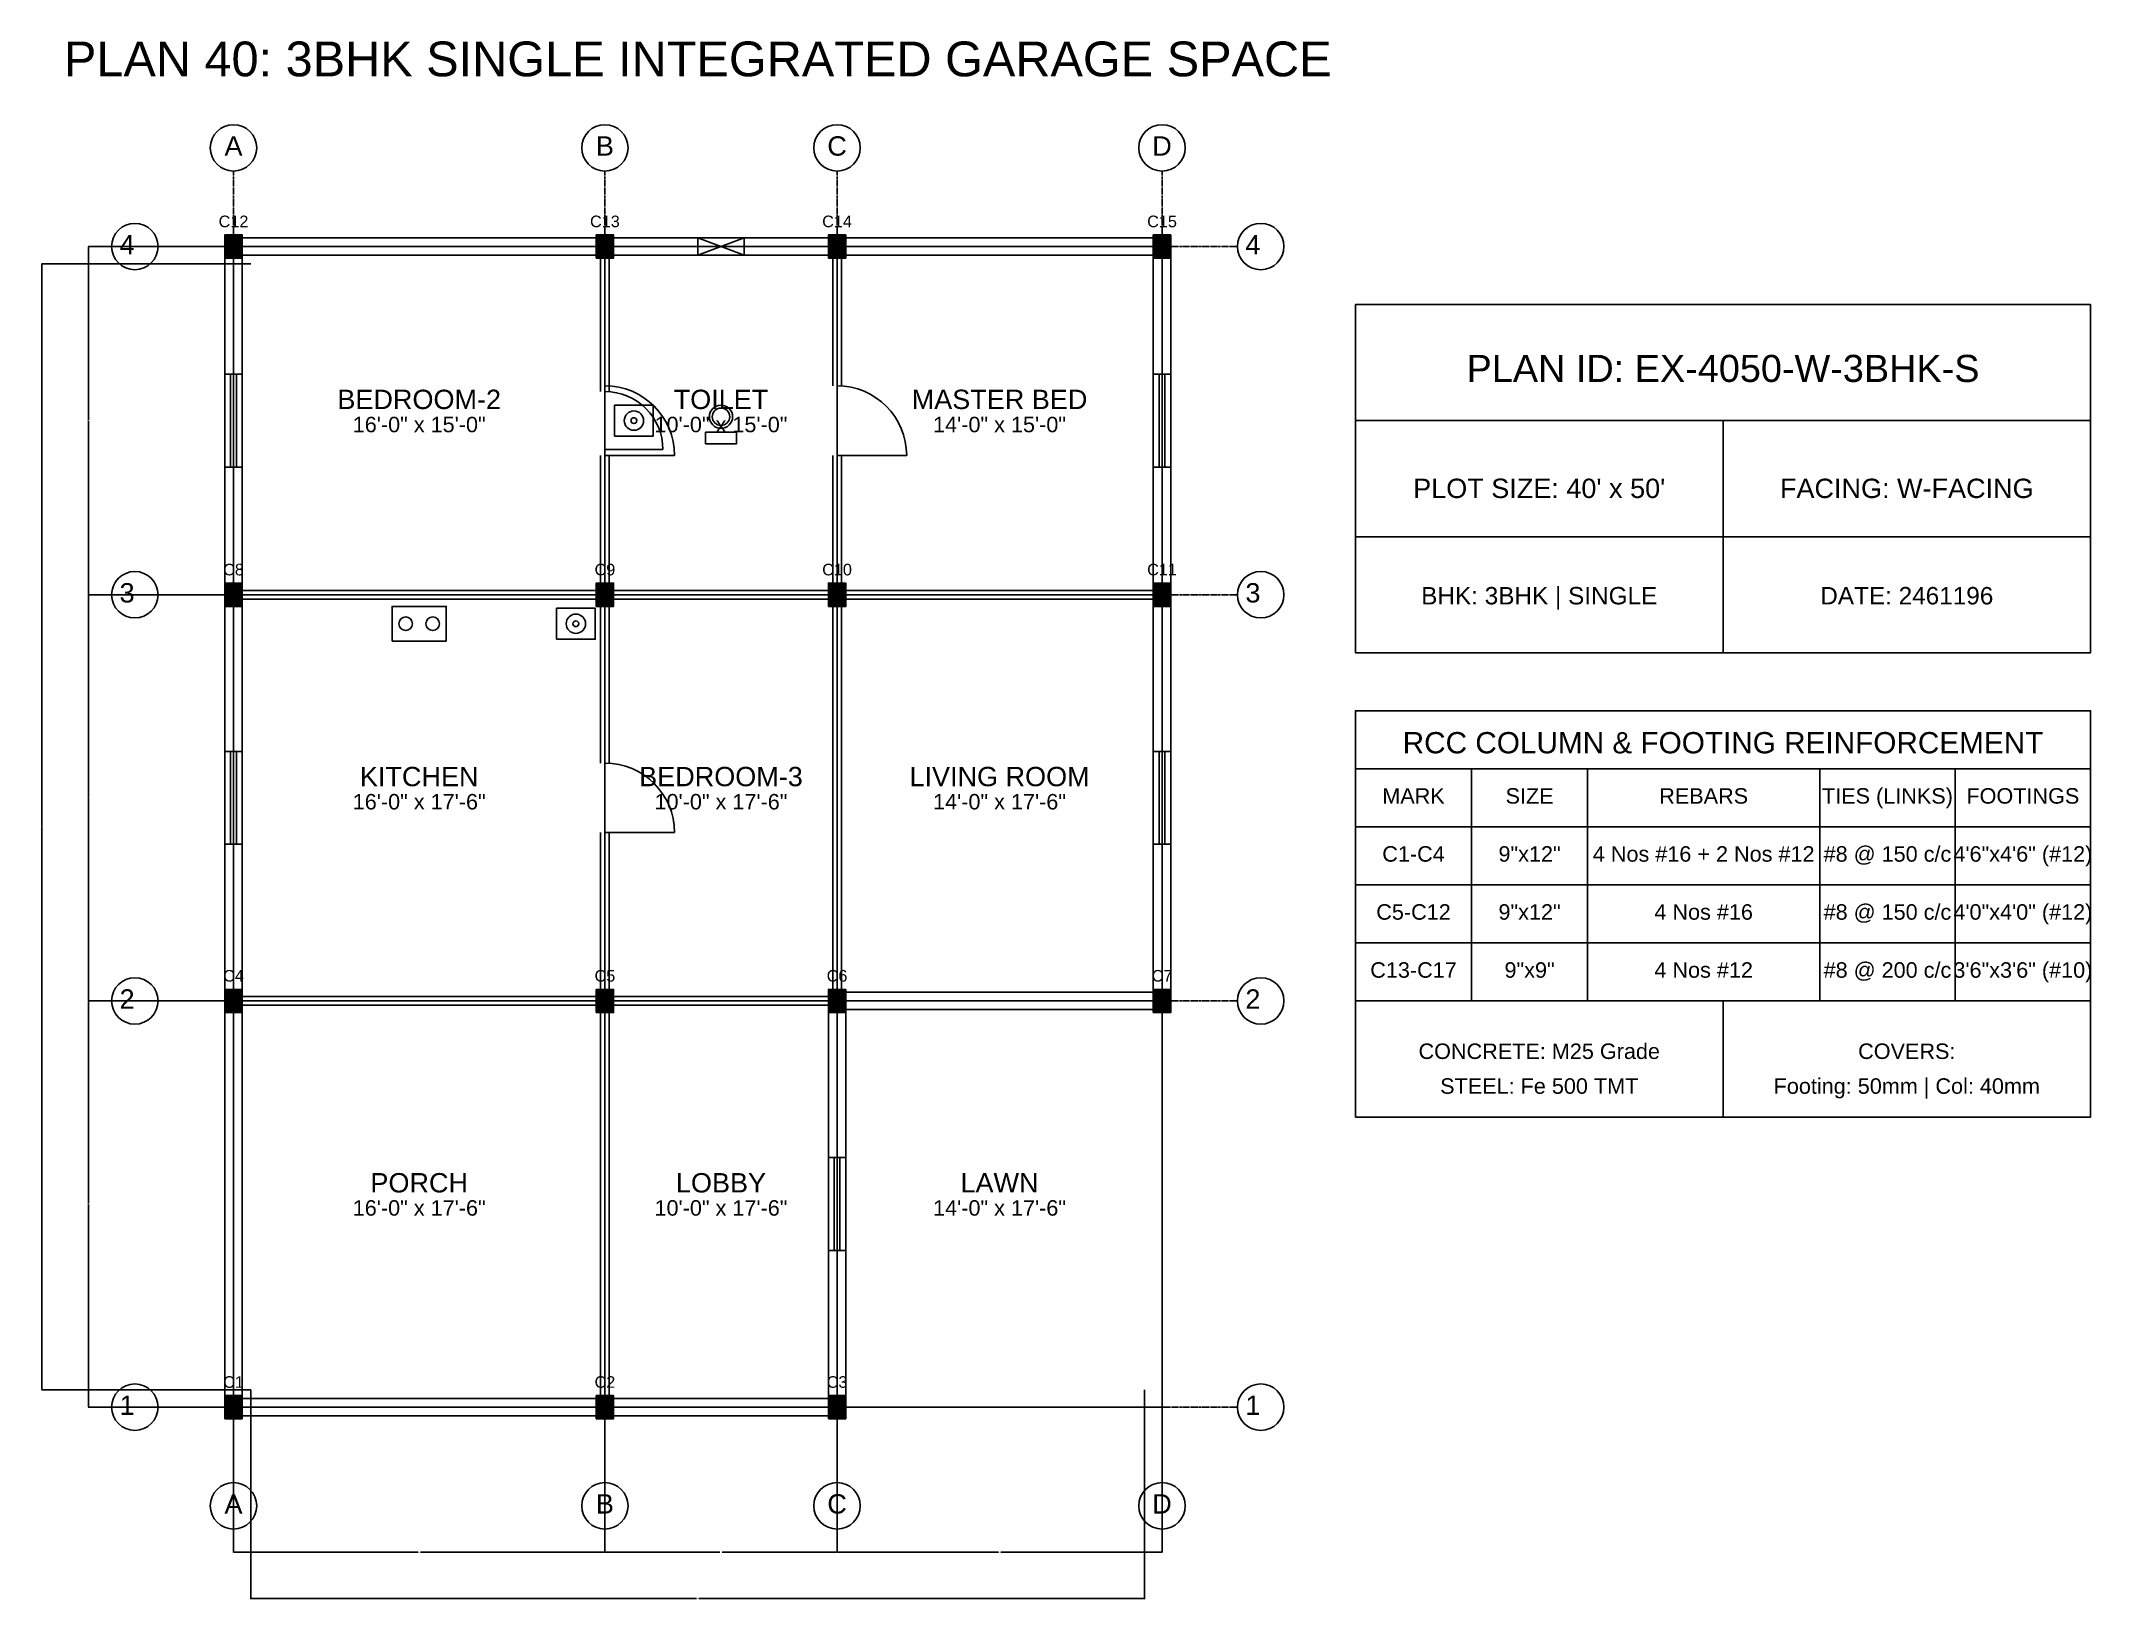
# Model space of a CAD drawing. Header units: inches. Extents: x -134 to 23580, y -99 to 23207.
# Drawn here: x 22400 to 23460, y 7401 to 8206 of the extents above; entities that cross this region are included whole.
import ezdxf
from ezdxf.enums import TextEntityAlignment as Align

# ---------------------------------------------------------------- set-up
doc = ezdxf.new("R2010")
doc.units = ezdxf.units.IN
doc.header["$MEASUREMENT"] = 0
doc.linetypes.add('CENTER', pattern=[2, 1.25, -0.25, 0.25, -0.25])
for name, color, linetype in [('A-COL-HATCH', 251, 'Continuous'), ('A-COLUMN', 1, 'Continuous'), ('A-DIM', 5, 'Continuous'), ('A-DOOR', 30, 'Continuous'), ('A-FIXTURE', 8, 'Continuous'), ('A-TEXT', 2, 'Continuous'), ('A-WALL-EXT', 7, 'Continuous'), ('A-WALL-INT', 9, 'Continuous'), ('A-WINDOW', 4, 'Continuous'), ('S-BEAM-FRAMING', 2, 'Continuous'), ('S-BUBBLE', 4, 'Continuous'), ('S-GRID-CENTER', 8, 'CENTER'), ('S-TABLE', 7, 'Continuous'), ('S-TEXT', 3, 'Continuous')]:
    doc.layers.add(name, color=color, linetype=linetype)
doc.styles.get("Standard").update_dxf_attribs({"font": 'arial.ttf'})
doc.dimstyles.get("Standard").update_dxf_attribs({"dimtxt": 0.18, "dimasz": 0.18, "dimexe": 0.18, "dimexo": 0.0625, "dimgap": 0.09, "dimtad": 0, "dimtih": 1, "dimtoh": 1, "dimdec": 4, "dimzin": 0, "dimdsep": 46, "dimtxsty": 'Standard', "dimcen": 0.09, "dimadec": 0, "dimazin": 0, "dimtfac": 1, "dimtdec": 4, "dimtofl": 0, "dimtmove": 0, "dimatfit": 3, "dimfxl": 1, "dimtolj": 1, "dimtzin": 0, "dimarcsym": 0})

msp = doc.modelspace()

# ---------------------------------------------------------------- texts
at = {"layer": 'A-TEXT'}
for s, height, p in [('PLAN 40: 3BHK SINGLE INTEGRATED GARAGE SPACE', 18, (22740, 8188)), ('C12', 6, (22500, 8110)), ('C13', 6, (22692, 8110)), ('C14', 6, (22812, 8110)), ('C15', 6, (22980, 8110)), ('PLAN ID: EX-4050-W-3BHK-S', 14, (23270, 8030)), ('BEDROOM-2', 10, (22596, 8016)), ('TOILET', 10, (22752, 8016)), ('MASTER BED', 10, (22896, 8016)), ('16\'-0" x 15\'-0"', 8, (22596, 8004)), ('10\'-0" x 15\'-0"', 8, (22752, 8004)), ('14\'-0" x 15\'-0"', 8, (22896, 8004)), ("PLOT SIZE: 40' x 50'", 10, (23175, 7970)), ('FACING: W-FACING', 10, (23365, 7970)), ('C8', 6, (22500, 7930)), ('C9', 6, (22692, 7930)), ('C10', 6, (22812, 7930)), ('C11', 6, (22980, 7930)), ('BHK: 3BHK | SINGLE', 9, (23175, 7915)), ('DATE: 2461196', 9, (23365, 7915)), ('KITCHEN', 10, (22596, 7821)), ('BEDROOM-3', 10, (22752, 7821)), ('LIVING ROOM', 10, (22896, 7821)), ('16\'-0" x 17\'-6"', 8, (22596, 7809)), ('10\'-0" x 17\'-6"', 8, (22752, 7809)), ('14\'-0" x 17\'-6"', 8, (22896, 7809)), ('C4', 6, (22500, 7720)), ('C5', 6, (22692, 7720)), ('C6', 6, (22812, 7720)), ('C7', 6, (22980, 7720)), ('PORCH', 10, (22596, 7611)), ('LOBBY', 10, (22752, 7611)), ('LAWN', 10, (22896, 7611)), ('16\'-0" x 17\'-6"', 8, (22596, 7599)), ('10\'-0" x 17\'-6"', 8, (22752, 7599)), ('14\'-0" x 17\'-6"', 8, (22896, 7599)), ('C1', 6, (22500, 7510)), ('C2', 6, (22692, 7510)), ('C3', 6, (22812, 7510))]:
    msp.add_text(s, height=height, dxfattribs=at).set_placement(p, align=Align.CENTER)
at = {"layer": 'S-TEXT'}
for s, height, p in [('A', 10, (22500, 8147)), ('B', 10, (22692, 8147)), ('C', 10, (22812, 8147)), ('D', 10, (22980, 8147)), ('4', 10, (22445, 8096)), ('4', 10, (23027, 8096)), ('3', 10, (22445, 7916)), ('3', 10, (23027, 7916)), ('RCC COLUMN & FOOTING REINFORCEMENT', 11, (23270, 7838)), ('MARK', 8, (23110, 7812)), ('SIZE', 8, (23170, 7812)), ('REBARS', 8, (23260, 7812)), ('TIES (LINKS)', 8, (23355, 7812)), ('FOOTINGS', 8, (23425, 7812)), ('C1-C4', 8, (23110, 7782)), ('9"x12"', 8, (23170, 7782)), ('4 Nos #16 + 2 Nos #12', 8, (23260, 7782)), ('#8 @ 150 c/c', 8, (23355, 7782)), ('4\'6"x4\'6" (#12)', 8, (23425, 7782)), ('C5-C12', 8, (23110, 7752)), ('9"x12"', 8, (23170, 7752)), ('4 Nos #16', 8, (23260, 7752)), ('#8 @ 150 c/c', 8, (23355, 7752)), ('4\'0"x4\'0" (#12)', 8, (23425, 7752)), ('C13-C17', 8, (23110, 7722)), ('9"x9"', 8, (23170, 7722)), ('4 Nos #12', 8, (23260, 7722)), ('#8 @ 200 c/c', 8, (23355, 7722)), ('3\'6"x3\'6" (#10)', 8, (23425, 7722)), ('2', 10, (22445, 7706)), ('2', 10, (23027, 7706)), ('CONCRETE: M25 Grade', 8, (23175, 7680)), ('COVERS:', 8, (23365, 7680)), ('STEEL: Fe 500 TMT', 8, (23175, 7662)), ('Footing: 50mm | Col: 40mm', 8, (23365, 7662)), ('1', 10, (22445, 7496)), ('1', 10, (23027, 7496)), ('A', 10, (22500, 7445)), ('B', 10, (22692, 7445)), ('C', 10, (22812, 7445)), ('D', 10, (22980, 7445))]:
    msp.add_text(s, height=height, dxfattribs=at).set_placement(p, align=Align.CENTER)

# ---------------------------------------------------------------- blocks, each defined once
blk = doc.blocks.new('*D365')
at = {"layer": 'A-DIM', "color": 0, "lineweight": -2, "transparency": 16777216}
for p, q in [((22500, 7508.9), (22500, 7424.8)), ((22692, 7508.9), (22692, 7424.8)), ((22500.2, 7425), (22595.4, 7425)), ((22691.8, 7425), (22596.6, 7425))]:
    blk.add_line(p, q, dxfattribs=at)
at = {"layer": 'A-DIM', "color": 0, "transparency": 16777216}
for points in [[(22500.2, 7425), (22500.2, 7425), (22500, 7425)], [(22691.8, 7425), (22691.8, 7425), (22692, 7425)]]:
    blk.add_solid(points, dxfattribs=at)
at = {"layer": 'Defpoints', "color": 0, "transparency": 16777216}
for p in [(22500, 7509), (22692, 7509), (22692, 7425)]:
    blk.add_point(p, dxfattribs=at)
at = {"layer": 'A-DIM', "color": 0, "transparency": 16777216, "insert": (22596, 7425), "char_height": 0.18, "attachment_point": 5}
blk.add_mtext('\\A1;192.0000', dxfattribs=at)
blk = doc.blocks.new('*D366')
at = {"layer": 'A-DIM', "color": 0, "lineweight": -2, "transparency": 16777216}
for p, q in [((22692, 7508.9), (22692, 7424.8)), ((22812, 7508.9), (22812, 7424.8)), ((22692.2, 7425), (22751.4, 7425)), ((22811.8, 7425), (22752.6, 7425))]:
    blk.add_line(p, q, dxfattribs=at)
at = {"layer": 'A-DIM', "color": 0, "transparency": 16777216}
for points in [[(22692.2, 7425), (22692.2, 7425), (22692, 7425)], [(22811.8, 7425), (22811.8, 7425), (22812, 7425)]]:
    blk.add_solid(points, dxfattribs=at)
at = {"layer": 'Defpoints', "color": 0, "transparency": 16777216}
for p in [(22692, 7509), (22812, 7509), (22812, 7425)]:
    blk.add_point(p, dxfattribs=at)
at = {"layer": 'A-DIM', "color": 0, "transparency": 16777216, "insert": (22752, 7425), "char_height": 0.18, "attachment_point": 5}
blk.add_mtext('\\A1;120.0000', dxfattribs=at)
blk = doc.blocks.new('*D367')
at = {"layer": 'A-DIM', "color": 0, "lineweight": -2, "transparency": 16777216}
for p, q in [((22812, 7508.9), (22812, 7424.8)), ((22980, 7508.9), (22980, 7424.8)), ((22812.2, 7425), (22895.4, 7425)), ((22979.8, 7425), (22896.6, 7425))]:
    blk.add_line(p, q, dxfattribs=at)
at = {"layer": 'A-DIM', "color": 0, "transparency": 16777216}
for points in [[(22812.2, 7425), (22812.2, 7425), (22812, 7425)], [(22979.8, 7425), (22979.8, 7425), (22980, 7425)]]:
    blk.add_solid(points, dxfattribs=at)
at = {"layer": 'Defpoints', "color": 0, "transparency": 16777216}
for p in [(22812, 7509), (22980, 7509), (22980, 7425)]:
    blk.add_point(p, dxfattribs=at)
at = {"layer": 'A-DIM', "color": 0, "transparency": 16777216, "insert": (22896, 7425), "char_height": 0.18, "attachment_point": 5}
blk.add_mtext('\\A1;168.0000', dxfattribs=at)
blk = doc.blocks.new('*D368')
at = {"layer": 'A-DIM', "color": 0, "lineweight": -2, "transparency": 16777216}
for p, q in [((22509, 7508.9375), (22509, 7400.82)), ((22971, 7508.9375), (22971, 7400.82)), ((22509.18, 7401), (22739.393206, 7401)), ((22970.82, 7401), (22740.606794, 7401))]:
    blk.add_line(p, q, dxfattribs=at)
at = {"layer": 'A-DIM', "color": 0, "transparency": 16777216}
for points in [[(22509.18, 7401.03), (22509.18, 7400.97), (22509, 7401)], [(22970.82, 7401.03), (22970.82, 7400.97), (22971, 7401)]]:
    blk.add_solid(points, dxfattribs=at)
at = {"layer": 'Defpoints', "color": 0, "transparency": 16777216}
for p in [(22509, 7509), (22971, 7509), (22971, 7401)]:
    blk.add_point(p, dxfattribs=at)
at = {"layer": 'A-DIM', "color": 0, "transparency": 16777216, "insert": (22740, 7401), "char_height": 0.18, "attachment_point": 5}
blk.add_mtext('\\A1;462.0000', dxfattribs=at)
blk = doc.blocks.new('*D369')
at = {"layer": 'A-DIM', "color": 0, "lineweight": -2, "transparency": 16777216}
for p, q in [((22508.9, 7710), (22424.8, 7710)), ((22425, 7709.8), (22425, 7605.2)), ((22425, 7500.2), (22425, 7604.8)), ((22508.9, 7500), (22424.8, 7500))]:
    blk.add_line(p, q, dxfattribs=at)
at = {"layer": 'A-DIM', "color": 0, "transparency": 16777216}
for points in [[(22425, 7709.8), (22425, 7709.8), (22425, 7710)], [(22425, 7500.2), (22425, 7500.2), (22425, 7500)]]:
    blk.add_solid(points, dxfattribs=at)
at = {"layer": 'Defpoints', "color": 0, "transparency": 16777216}
for p in [(22425, 7710), (22509, 7710), (22509, 7500)]:
    blk.add_point(p, dxfattribs=at)
at = {"layer": 'A-DIM', "color": 0, "transparency": 16777216, "insert": (22425, 7605), "char_height": 0.18, "attachment_point": 5}
blk.add_mtext('\\A1;210.0000', dxfattribs=at)
blk = doc.blocks.new('*D370')
at = {"layer": 'A-DIM', "color": 0, "lineweight": -2, "transparency": 16777216}
for p, q in [((22508.9, 7920), (22424.8, 7920)), ((22425, 7919.8), (22425, 7815.2)), ((22425, 7710.2), (22425, 7814.8)), ((22508.9, 7710), (22424.8, 7710))]:
    blk.add_line(p, q, dxfattribs=at)
at = {"layer": 'A-DIM', "color": 0, "transparency": 16777216}
for points in [[(22425, 7919.8), (22425, 7919.8), (22425, 7920)], [(22425, 7710.2), (22425, 7710.2), (22425, 7710)]]:
    blk.add_solid(points, dxfattribs=at)
at = {"layer": 'Defpoints', "color": 0, "transparency": 16777216}
for p in [(22425, 7920), (22509, 7920), (22509, 7710)]:
    blk.add_point(p, dxfattribs=at)
at = {"layer": 'A-DIM', "color": 0, "transparency": 16777216, "insert": (22425, 7815), "char_height": 0.18, "attachment_point": 5}
blk.add_mtext('\\A1;210.0000', dxfattribs=at)
blk = doc.blocks.new('*D371')
at = {"layer": 'A-DIM', "color": 0, "lineweight": -2, "transparency": 16777216}
for p, q in [((22508.9, 8100), (22424.8, 8100)), ((22425, 8099.8), (22425, 8010.2)), ((22425, 7920.2), (22425, 8009.8)), ((22508.9, 7920), (22424.8, 7920))]:
    blk.add_line(p, q, dxfattribs=at)
at = {"layer": 'A-DIM', "color": 0, "transparency": 16777216}
for points in [[(22425, 8099.8), (22425, 8099.8), (22425, 8100)], [(22425, 7920.2), (22425, 7920.2), (22425, 7920)]]:
    blk.add_solid(points, dxfattribs=at)
at = {"layer": 'Defpoints', "color": 0, "transparency": 16777216}
for p in [(22425, 8100), (22509, 8100), (22509, 7920)]:
    blk.add_point(p, dxfattribs=at)
at = {"layer": 'A-DIM', "color": 0, "transparency": 16777216, "insert": (22425, 8010), "char_height": 0.18, "attachment_point": 5}
blk.add_mtext('\\A1;180.0000', dxfattribs=at)
blk = doc.blocks.new('*D372')
at = {"layer": 'A-DIM', "color": 0, "lineweight": -2, "transparency": 16777216}
for p, q in [((22508.9, 8091), (22400.8, 8091)), ((22401, 8090.8), (22401, 7800.2)), ((22401, 7509.2), (22401, 7799.8)), ((22508.9, 7509), (22400.8, 7509))]:
    blk.add_line(p, q, dxfattribs=at)
at = {"layer": 'A-DIM', "color": 0, "transparency": 16777216}
for points in [[(22401, 8090.8), (22401, 8090.8), (22401, 8091)], [(22401, 7509.2), (22401, 7509.2), (22401, 7509)]]:
    blk.add_solid(points, dxfattribs=at)
at = {"layer": 'Defpoints', "color": 0, "transparency": 16777216}
for p in [(22401, 8091), (22509, 8091), (22509, 7509)]:
    blk.add_point(p, dxfattribs=at)
at = {"layer": 'A-DIM', "color": 0, "transparency": 16777216, "insert": (22401, 7800), "char_height": 0.18, "attachment_point": 5}
blk.add_mtext('\\A1;582.0000', dxfattribs=at)

# ---------------------------------------------------------------- dimensions: what is measured, and where the dimension line sits
at = {"layer": 'A-DIM'}
for base, p1, p2, picture, middle in [((22425, 8100), (22509, 7920), (22509, 8100), '*D371', (22425, 8010)), ((22401, 8091), (22509, 7509), (22509, 8091), '*D372', (22401, 7800)), ((22425, 7920), (22509, 7710), (22509, 7920), '*D370', (22425, 7815)), ((22425, 7710), (22509, 7500), (22509, 7710), '*D369', (22425, 7605))]:
    dim = msp.add_linear_dim(base=base, p1=p1, p2=p2, angle=90, dimstyle='Standard', dxfattribs=at)
    dim.commit()
    dim.dimension.update_dxf_attribs({"geometry": picture, "text_midpoint": middle})
for base, p1, p2, picture, middle in [((22692, 7425), (22500, 7509), (22692, 7509), '*D365', (22596, 7425)), ((22971, 7401), (22509, 7509), (22971, 7509), '*D368', (22740, 7401)), ((22812, 7425), (22692, 7509), (22812, 7509), '*D366', (22752, 7425)), ((22980, 7425), (22812, 7509), (22980, 7509), '*D367', (22896, 7425))]:
    dim = msp.add_linear_dim(base=base, p1=p1, p2=p2, dimstyle='Standard', dxfattribs=at)
    dim.commit()
    dim.dimension.update_dxf_attribs({"geometry": picture, "text_midpoint": middle})

# ---------------------------------------------------------------- linework, layer by layer
at = {"layer": 'A-COL-HATCH'}
for points in [[(22495.5, 8094), (22504.5, 8094), (22495.5, 8106), (22504.5, 8106)], [(22687.5, 8094), (22696.5, 8094), (22687.5, 8106), (22696.5, 8106)], [(22807.5, 8094), (22816.5, 8094), (22807.5, 8106), (22816.5, 8106)], [(22975.5, 8094), (22984.5, 8094), (22975.5, 8106), (22984.5, 8106)], [(22495.5, 7914), (22504.5, 7914), (22495.5, 7926), (22504.5, 7926)], [(22687.5, 7914), (22696.5, 7914), (22687.5, 7926), (22696.5, 7926)], [(22807.5, 7914), (22816.5, 7914), (22807.5, 7926), (22816.5, 7926)], [(22975.5, 7914), (22984.5, 7914), (22975.5, 7926), (22984.5, 7926)], [(22495.5, 7704), (22504.5, 7704), (22495.5, 7716), (22504.5, 7716)], [(22687.5, 7704), (22696.5, 7704), (22687.5, 7716), (22696.5, 7716)], [(22807.5, 7704), (22816.5, 7704), (22807.5, 7716), (22816.5, 7716)], [(22975.5, 7704), (22984.5, 7704), (22975.5, 7716), (22984.5, 7716)], [(22495.5, 7494), (22504.5, 7494), (22495.5, 7506), (22504.5, 7506)], [(22687.5, 7494), (22696.5, 7494), (22687.5, 7506), (22696.5, 7506)], [(22807.5, 7494), (22816.5, 7494), (22807.5, 7506), (22816.5, 7506)]]:
    msp.add_solid(points, dxfattribs=at)
at = {"layer": 'A-COLUMN'}
for points in [[(22495.5, 8094), (22504.5, 8094), (22504.5, 8106), (22495.5, 8106)], [(22687.5, 8094), (22696.5, 8094), (22696.5, 8106), (22687.5, 8106)], [(22807.5, 8094), (22816.5, 8094), (22816.5, 8106), (22807.5, 8106)], [(22975.5, 8094), (22984.5, 8094), (22984.5, 8106), (22975.5, 8106)], [(22495.5, 7914), (22504.5, 7914), (22504.5, 7926), (22495.5, 7926)], [(22687.5, 7914), (22696.5, 7914), (22696.5, 7926), (22687.5, 7926)], [(22807.5, 7914), (22816.5, 7914), (22816.5, 7926), (22807.5, 7926)], [(22975.5, 7914), (22984.5, 7914), (22984.5, 7926), (22975.5, 7926)], [(22495.5, 7704), (22504.5, 7704), (22504.5, 7716), (22495.5, 7716)], [(22687.5, 7704), (22696.5, 7704), (22696.5, 7716), (22687.5, 7716)], [(22807.5, 7704), (22816.5, 7704), (22816.5, 7716), (22807.5, 7716)], [(22975.5, 7704), (22984.5, 7704), (22984.5, 7716), (22975.5, 7716)], [(22495.5, 7494), (22504.5, 7494), (22504.5, 7506), (22495.5, 7506)], [(22687.5, 7494), (22696.5, 7494), (22696.5, 7506), (22687.5, 7506)], [(22807.5, 7494), (22816.5, 7494), (22816.5, 7506), (22807.5, 7506)]]:
    msp.add_lwpolyline(points, close=True, dxfattribs=at)
at = {"layer": 'A-DOOR'}
for p, q in [((22692, 7995), (22722, 7995)), ((22692, 7992), (22728, 7992)), ((22812, 7992), (22848, 7992)), ((22692, 7797), (22728, 7797)), ((22692, 7797), (22728, 7797))]:
    msp.add_line(p, q, dxfattribs=at)
for centre, radius in [((22692, 7992), 36), ((22692, 7995), 30), ((22812, 7992), 36), ((22692, 7797), 36), ((22692, 7797), 36)]:
    msp.add_arc(centre, radius, 0, 90, dxfattribs=at)
at = {"layer": 'A-FIXTURE'}
for points in [[(22697, 8002), (22717, 8002), (22717, 8018), (22697, 8018)], [(22744, 7998), (22760, 7998), (22760, 8004), (22744, 8004)], [(22582, 7896), (22610, 7896), (22610, 7914), (22582, 7914)], [(22667, 7897), (22687, 7897), (22687, 7913), (22667, 7913)]]:
    msp.add_lwpolyline(points, close=True, dxfattribs=at)
for centre, radius in [((22707, 8010), 5), ((22752, 8012), 6), ((22752, 8012), 4.5), ((22707, 8010), 1.5), ((22589, 7905), 3.5), ((22603, 7905), 3.5), ((22677, 7905), 5), ((22677, 7905), 1.5)]:
    msp.add_circle(centre, radius, dxfattribs=at)
at = {"layer": 'A-WALL-EXT'}
for p, q in [((22495.5, 8034), (22495.5, 8100)), ((22500, 8104.5), (22692, 8104.5)), ((22504.5, 8034), (22504.5, 8100)), ((22692, 8104.5), (22740, 8104.5)), ((22764, 8104.5), (22812, 8104.5)), ((22812, 8104.5), (22980, 8104.5)), ((22975.5, 8034), (22975.5, 8100)), ((22984.5, 8034), (22984.5, 8100)), ((22500, 8095.5), (22692, 8095.5)), ((22692, 8095.5), (22740, 8095.5)), ((22764, 8095.5), (22812, 8095.5)), ((22812, 8095.5), (22980, 8095.5)), ((23080, 8010), (23460, 8010)), ((23270, 7890), (23270, 8010)), ((22495.5, 7920), (22495.5, 7986)), ((22504.5, 7920), (22504.5, 7986)), ((22975.5, 7920), (22975.5, 7986)), ((22984.5, 7920), (22984.5, 7986)), ((23080, 7950), (23460, 7950)), ((22495.5, 7839), (22495.5, 7920)), ((22504.5, 7839), (22504.5, 7920)), ((22975.5, 7839), (22975.5, 7920)), ((22984.5, 7839), (22984.5, 7920)), ((22495.5, 7710), (22495.5, 7791)), ((22504.5, 7710), (22504.5, 7791)), ((22975.5, 7710), (22975.5, 7791)), ((22984.5, 7710), (22984.5, 7791)), ((22495.5, 7500), (22495.5, 7710)), ((22504.5, 7500), (22504.5, 7710)), ((22807.5, 7629), (22807.5, 7710)), ((22812, 7714.5), (22980, 7714.5)), ((22812, 7705.5), (22980, 7705.5)), ((22816.5, 7629), (22816.5, 7710)), ((22807.5, 7500), (22807.5, 7581)), ((22816.5, 7500), (22816.5, 7581)), ((22500, 7504.5), (22692, 7504.5)), ((22692, 7504.5), (22812, 7504.5)), ((22500, 7495.5), (22692, 7495.5)), ((22692, 7495.5), (22812, 7495.5))]:
    msp.add_line(p, q, dxfattribs=at)
msp.add_lwpolyline([(23080, 7890), (23460, 7890), (23460, 8070), (23080, 8070)], close=True, dxfattribs=at)
at = {"layer": 'A-WALL-INT'}
for p, q in [((22689.75, 8025), (22689.75, 8100)), ((22694.25, 8025), (22694.25, 8100)), ((22809.75, 8028), (22809.75, 8100)), ((22814.25, 8028), (22814.25, 8100)), ((22689.75, 7920), (22689.75, 7992)), ((22694.25, 7920), (22694.25, 7992)), ((22809.75, 7920), (22809.75, 7992)), ((22814.25, 7920), (22814.25, 7992)), ((22500, 7922.25), (22692, 7922.25)), ((22500, 7917.75), (22692, 7917.75)), ((22689.75, 7833), (22689.75, 7920)), ((22692, 7922.25), (22812, 7922.25)), ((22692, 7917.75), (22812, 7917.75)), ((22694.25, 7833), (22694.25, 7920)), ((22809.75, 7710), (22809.75, 7920)), ((22812, 7922.25), (22980, 7922.25)), ((22812, 7917.75), (22980, 7917.75)), ((22814.25, 7710), (22814.25, 7920)), ((22689.75, 7710), (22689.75, 7797)), ((22694.25, 7710), (22694.25, 7797)), ((22500, 7712.25), (22692, 7712.25)), ((22500, 7707.75), (22692, 7707.75)), ((22689.75, 7500), (22689.75, 7710)), ((22692, 7712.25), (22812, 7712.25)), ((22692, 7707.75), (22812, 7707.75)), ((22694.25, 7500), (22694.25, 7710))]:
    msp.add_line(p, q, dxfattribs=at)
at = {"layer": 'A-WINDOW'}
for p, q in [((22740, 8095.5), (22764, 8104.5)), ((22740, 8104.5), (22764, 8095.5)), ((22498.5, 7986), (22498.5, 8034)), ((22501.5, 7986), (22501.5, 8034)), ((22978.5, 7986), (22978.5, 8034)), ((22981.5, 7986), (22981.5, 8034)), ((22498.5, 7791), (22498.5, 7839)), ((22501.5, 7791), (22501.5, 7839)), ((22978.5, 7791), (22978.5, 7839)), ((22981.5, 7791), (22981.5, 7839)), ((22810.5, 7581), (22810.5, 7629)), ((22813.5, 7581), (22813.5, 7629))]:
    msp.add_line(p, q, dxfattribs=at)
for points in [[(22740, 8095.5), (22764, 8095.5), (22764, 8104.5), (22740, 8104.5)], [(22495.5, 7986), (22504.5, 7986), (22504.5, 8034), (22495.5, 8034)], [(22975.5, 7986), (22984.5, 7986), (22984.5, 8034), (22975.5, 8034)], [(22495.5, 7791), (22504.5, 7791), (22504.5, 7839), (22495.5, 7839)], [(22975.5, 7791), (22984.5, 7791), (22984.5, 7839), (22975.5, 7839)], [(22807.5, 7581), (22816.5, 7581), (22816.5, 7629), (22807.5, 7629)]]:
    msp.add_lwpolyline(points, close=True, dxfattribs=at)
at = {"layer": 'S-BEAM-FRAMING'}
for p, q in [((22500, 7500), (22500, 8100)), ((22500, 8100), (22980, 8100)), ((22692, 7500), (22692, 8100)), ((22812, 7500), (22812, 8100)), ((22980, 7500), (22980, 8100)), ((22500, 7920), (22980, 7920)), ((22500, 7710), (22980, 7710)), ((22500, 7500), (22980, 7500))]:
    msp.add_line(p, q, dxfattribs=at)
at = {"layer": 'S-BUBBLE'}
for centre in [(22500, 8151), (22692, 8151), (22812, 8151), (22980, 8151), (22449, 8100), (23031, 8100), (22449, 7920), (23031, 7920), (22449, 7710), (23031, 7710), (22449, 7500), (23031, 7500), (22500, 7449), (22692, 7449), (22812, 7449), (22980, 7449)]:
    msp.add_circle(centre, 12, dxfattribs=at)
at = {"layer": 'S-GRID-CENTER'}
for p, q in [((22500, 7461), (22500, 8139)), ((22692, 7461), (22692, 8139)), ((22812, 7461), (22812, 8139)), ((22980, 7461), (22980, 8139)), ((22461, 8100), (23019, 8100)), ((22461, 7920), (23019, 7920)), ((22461, 7710), (23019, 7710)), ((22461, 7500), (23019, 7500))]:
    msp.add_line(p, q, dxfattribs=at)
at = {"layer": 'S-TABLE'}
for points in [[(23080, 7830), (23460, 7830), (23460, 7860), (23080, 7860)], [(23080, 7800), (23140, 7800), (23140, 7830), (23080, 7830)], [(23140, 7800), (23200, 7800), (23200, 7830), (23140, 7830)], [(23200, 7800), (23320, 7800), (23320, 7830), (23200, 7830)], [(23320, 7800), (23390, 7800), (23390, 7830), (23320, 7830)], [(23390, 7800), (23460, 7800), (23460, 7830), (23390, 7830)], [(23080, 7770), (23140, 7770), (23140, 7800), (23080, 7800)], [(23140, 7770), (23200, 7770), (23200, 7800), (23140, 7800)], [(23200, 7770), (23320, 7770), (23320, 7800), (23200, 7800)], [(23320, 7770), (23390, 7770), (23390, 7800), (23320, 7800)], [(23390, 7770), (23460, 7770), (23460, 7800), (23390, 7800)], [(23080, 7740), (23140, 7740), (23140, 7770), (23080, 7770)], [(23140, 7740), (23200, 7740), (23200, 7770), (23140, 7770)], [(23200, 7740), (23320, 7740), (23320, 7770), (23200, 7770)], [(23320, 7740), (23390, 7740), (23390, 7770), (23320, 7770)], [(23390, 7740), (23460, 7740), (23460, 7770), (23390, 7770)], [(23080, 7710), (23140, 7710), (23140, 7740), (23080, 7740)], [(23140, 7710), (23200, 7710), (23200, 7740), (23140, 7740)], [(23200, 7710), (23320, 7710), (23320, 7740), (23200, 7740)], [(23320, 7710), (23390, 7710), (23390, 7740), (23320, 7740)], [(23390, 7710), (23460, 7710), (23460, 7740), (23390, 7740)], [(23080, 7650), (23270, 7650), (23270, 7710), (23080, 7710)], [(23270, 7650), (23460, 7650), (23460, 7710), (23270, 7710)]]:
    msp.add_lwpolyline(points, close=True, dxfattribs=at)

msp.set_redraw_order([(e.dxf.handle, doc.entitydb.next_handle()) for e in msp.query("TEXT MTEXT ATTDEF DIMENSION ARC_DIMENSION")])  # texts and dimensions are drawn at this point

doc.saveas('drawing.dxf')
